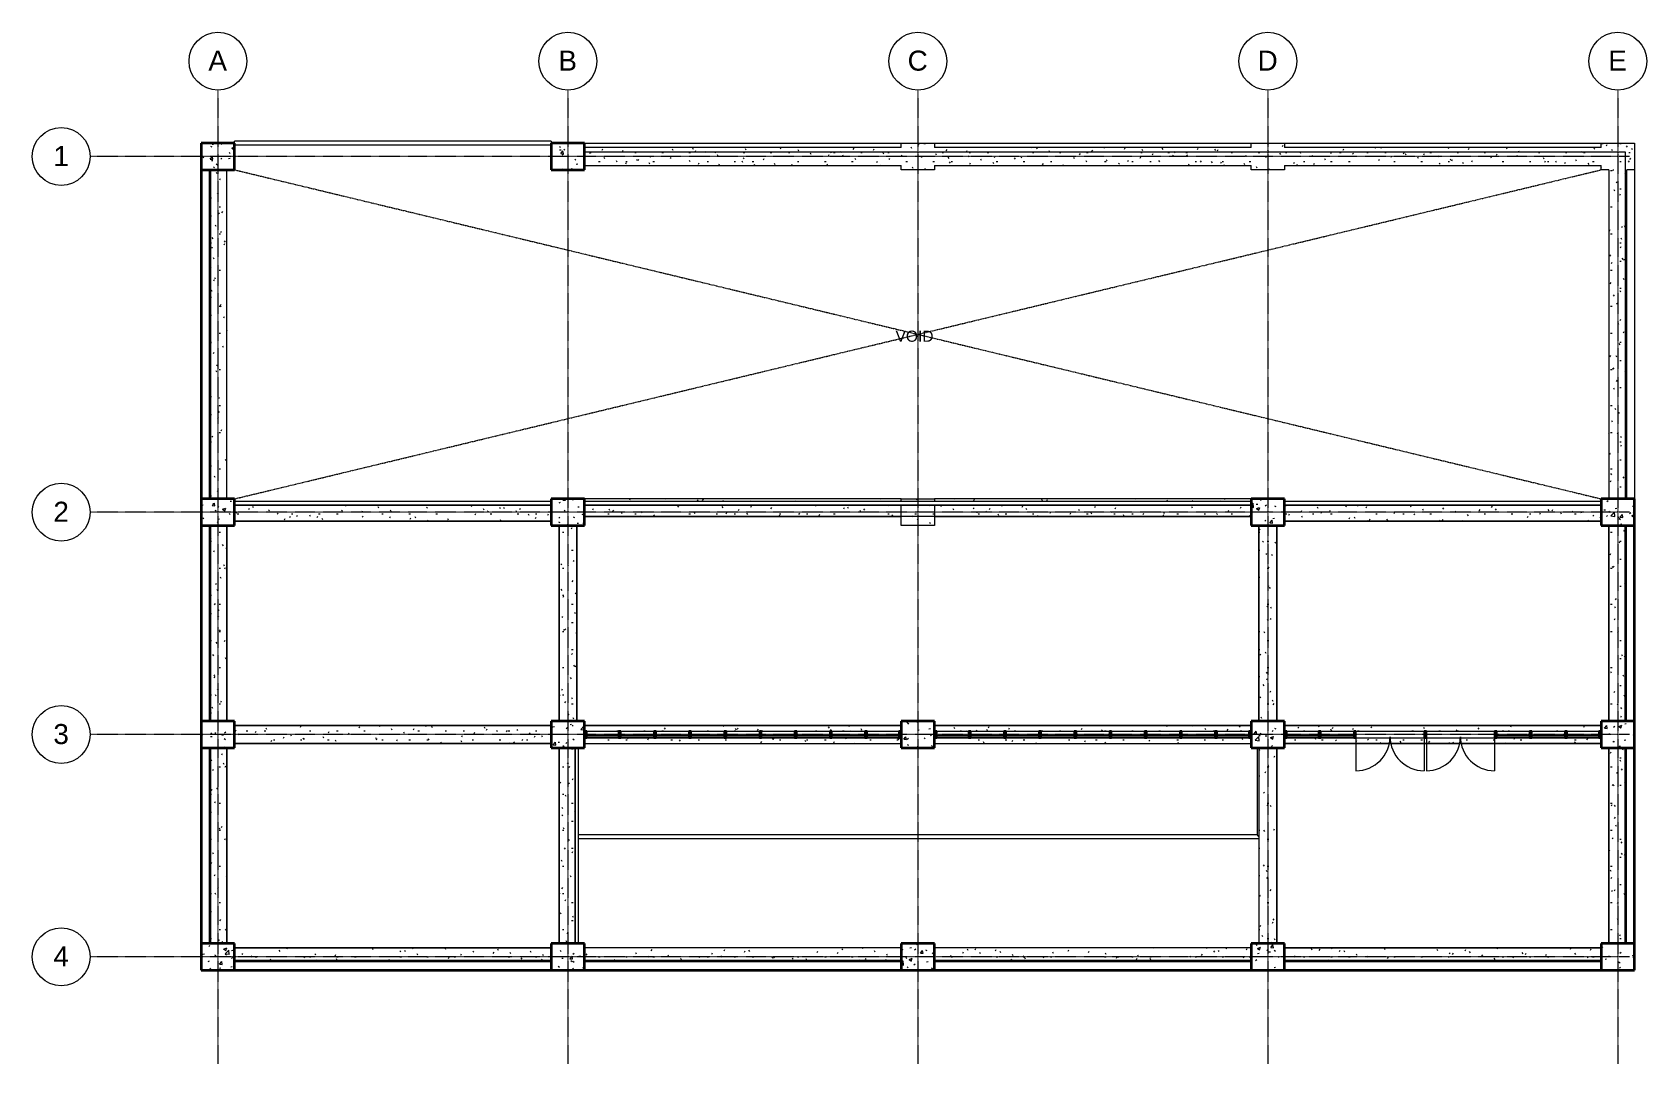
# Model space of a CAD drawing. Header units: millimetres. Extents: x -19238 to 17067, y -6268 to 16930.
import ezdxf

# ---------------------------------------------------------------- set-up
doc = ezdxf.new("R2010")
doc.units = ezdxf.units.MM
doc.linetypes.add('Dash', pattern=[6, 3, -3])
doc.linetypes.add('Grid Line', pattern=[22.225, 12.7, -3.175, 3.175, -3.175])
for name, color, linetype, lineweight in [('A-DETL-HDLN', 90, 'Dash', 9), ('A-DETL-MBND', 5, 'Continuous', 9), ('A-DOOR', 31, 'Continuous', 9), ('A-FLOR', 192, 'Continuous', 9), ('A-FLOR-HRAL', 11, 'Continuous', 9), ('A-GLAZ-CURT', 52, 'Continuous', 9), ('A-GLAZ-CWMG', 51, 'Continuous', 9), ('A-WALL', 113, 'Continuous', 9), ('G-ANNO-TEXT', 231, 'Continuous', 9), ('S-COLS', 52, 'Continuous', 9), ('S-GRID', 1, 'Continuous', 9), ('S-GRID-IDEN', 1, 'Continuous', 9)]:
    doc.layers.add(name, color=color, linetype=linetype, lineweight=lineweight)
doc.styles.add('Arial', font='arial.ttf', dxfattribs={"height": 450})
doc.styles.add('Arial_1', font='arial.ttf', dxfattribs={"height": 250})
pattern_1 = [(0, (0, 0), (812.8, 203.2), [33.528, -576.072, 33.528, -576.072, -3251.2]), (0, (0, 0), (812.8, 203.2), [-1219.2, 33.528, -1185.672, 33.528, -576.072, -1422.4]), (0, (0, 0), (812.8, 203.2), [-3048, 33.528, -372.872, 33.528, -982.472]), (120, (304.8, 101.6), (-582.3764, 602.3054), [33.528, -576.072, 33.528, -576.072, -3251.2]), (120, (304.8, 101.6), (-582.3764, 602.3054), [-1219.2, 33.528, -1185.672, 33.528, -576.072, -1422.4]), (120, (304.8, 101.6), (-582.3764, 602.3054), [-3048, 33.528, -372.872, 33.528, -982.472]), (240, (406.4, 508), (-230.4236, -805.5054), [33.528, -576.072, 33.528, -576.072, -3251.2]), (240, (406.4, 508), (-230.4236, -805.5054), [-1219.2, 33.528, -1185.672, 33.528, -576.072, -1422.4]), (240, (406.4, 508), (-230.4236, -805.5054), [-3048, 33.528, -372.872, 33.528, -982.472])]

msp = doc.modelspace()

# ---------------------------------------------------------------- texts
at = {"layer": 'G-ANNO-TEXT', "color": 7, "insert": (175, 10220), "char_height": 250, "width": 1034.18, "attachment_point": 1, "style": 'Arial_1'}
msp.add_mtext('VOID', dxfattribs=at)
at = {"layer": 'S-GRID-IDEN', "char_height": 450, "attachment_point": 1, "style": 'Arial'}
for s, insert, width in [('\\fArial|b0|i0|c136|p34|;A', (-15278, 16518), 513.08), ('\\fArial|b0|i0|c136|p34|;B', (-7408, 16518), 513.08), ('\\fArial|b0|i0|c136|p34|;C', (446, 16518), 553.16), ('\\fArial|b0|i0|c136|p34|;D', (8316, 16518), 553.16), ('\\fArial|b0|i0|c136|p34|;E', (16202, 16518), 513.08), ('\\fArial|b0|i0|c136|p34|;1', (-18764, 14372), 424.89), ('\\fArial|b0|i0|c136|p34|;2', (-18764, 6372), 424.89), ('\\fArial|b0|i0|c136|p34|;3', (-18764, 1372), 424.89), ('\\fArial|b0|i0|c136|p34|;4', (-18764, -3628), 424.89)]:
    msp.add_mtext(s, dxfattribs=dict(at, insert=insert, width=width))

# ---------------------------------------------------------------- blocks, each defined once
blk = doc.blocks.new('Top Rail Type - Top Rail_Internal_-369021-Level 4')
at = {"layer": 'A-DETL-MBND'}
for p, q in [((8308, 837), (8308, -1123)), ((8308, -1123), (-6952, -1123)), ((-6952, -1203), (8347, -1203))]:
    blk.add_line(p, q, dxfattribs=at)
blk.add_open_spline([(8308, -1123), (8308, -1123), (8308, -1124), (8311, -1126), (8314, -1130), (8318, -1133), (8321, -1136), (8324, -1140), (8328, -1143), (8331, -1147), (8335, -1151), (8339, -1155), (8343, -1159), (8346, -1161), (8347, -1163)], degree=3, knots=[-1, -1, -1, -1, -0.9333333, -0.8666667, -0.8, -0.7666667, -0.7333333, -0.7, -0.6666667, -0.6333333, -0.6, -0.5666667, -0.5333333, -0.504857, -0.504857, -0.504857, -0.504857], dxfattribs=at)
blk = doc.blocks.new('M_Concrete-Rectangular-Column - 600 x 750mm-370197-Level 4')
at = {"layer": 'S-COLS'}
h = blk.add_hatch(dxfattribs=at)
h.set_pattern_fill('FP_3', color=256, style=0, pattern_type=2)
h.set_pattern_definition([(320, (3862.6, 16417.1), (-63.756, -728.737), [76.2, -838.2]), (265, (3862.6, 16417.1), (764.228, 140.97), [60.96, -670.56]), (10.451, (3857.3, 16356.4), (700.467, -587.77), [64.76, -712.36]), (316.184, (4065.8, 16417.1), (-168.17, -1084.316), [114.3, -1257.3]), (6.636, (4051.8, 16326.8), (989.71, -949.61), [97.14, -1068.54]), (261.184, (4065.8, 16417.1), (989.7, -949.62), [91.44, -1005.84]), (291, (4015, 16315.5), (-409.06, -606.458), [76.2, -838.2]), (236, (4015, 16315.5), (736.753, -247.208), [60.96, -670.56]), (341.451, (3980.94, 16265), (327.685, -853.668), [64.76, -712.36]), (307.5, (3862.63, 16417.13), (338.22, -12.3547), [33.528, -628.904, 33.528, -647.192, -673.1]), (307.5, (3862.63, 16417.13), (338.22, -12.3547), [-1343.152, 33.528, -639.572]), (277.5, (3862.63, 16417.13), (400.722, -267.279), [33.528, -354.584, 33.528, -613.664, -256.54]), (277.5, (3862.63, 16417.13), (400.722, -267.279), [-1035.304, 33.528, -223.012]), (237.5, (3862.63, 16643.7), (-22.9153, -542.3633), [33.528, -220.472, 33.528, -1810.512]), (237.5, (3862.63, 16643.7), (-22.9153, -542.3633), [-287.528, -758.952, 33.528, -1018.032]), (227.5, (3862.63, 16745.3), (101.707, -592.517), [33.528, -296.672, 33.528, -492.76, -746.76]), (227.5, (3862.63, 16745.3), (101.707, -592.517), [-856.488, 33.528, -713.232])])
h.paths.add_polyline_path([(-300, -375), (300, -375), (300, 375), (-300, 375)], flags=0)
at = {"layer": 'S-COLS', "lineweight": 35}
for p, q in [((300, 375), (-300, 375)), ((-300, 375), (-300, -375)), ((300, -375), (300, 375)), ((-300, -375), (300, -375))]:
    blk.add_line(p, q, dxfattribs=at)
blk = doc.blocks.new('M_Concrete-Rectangular-Column - 600 x 750mm-V1-Level 4')
at = {"layer": 'S-COLS'}
h = blk.add_hatch(dxfattribs=at)
h.set_pattern_fill('FP_4', color=256, style=0, pattern_type=2)
h.set_pattern_definition([(320, (3862.6, 8547.1), (-63.756, -728.737), [76.2, -838.2]), (265, (3862.6, 8547.1), (764.23, 140.97), [60.96, -670.56]), (10.451, (3857.3, 8486.4), (700.467, -587.77), [64.76, -712.36]), (316.184, (4065.8, 8547.1), (-168.17, -1084.32), [114.3, -1257.3]), (6.636, (4051.8, 8456.8), (989.71, -949.61), [97.14, -1068.54]), (261.184, (4065.8, 8547.1), (989.7, -949.62), [91.44, -1005.84]), (291, (4015, 8445.5), (-409.06, -606.458), [76.2, -838.2]), (236, (4015, 8445.5), (736.753, -247.21), [60.96, -670.56]), (341.451, (3980.94, 8395), (327.685, -853.67), [64.76, -712.36]), (307.5, (3862.63, 8547.13), (338.22, -12.355), [33.528, -628.904, 33.528, -647.192, -673.1]), (307.5, (3862.63, 8547.13), (338.22, -12.355), [-1343.152, 33.528, -639.572]), (277.5, (3862.63, 8547.13), (400.722, -267.279), [33.528, -354.584, 33.528, -613.664, -256.54]), (277.5, (3862.63, 8547.13), (400.722, -267.279), [-1035.304, 33.528, -223.012]), (237.5, (3862.63, 8773.7), (-22.915, -542.363), [33.528, -220.472, 33.528, -1810.512]), (237.5, (3862.63, 8773.7), (-22.915, -542.363), [-287.528, -758.952, 33.528, -1018.032]), (227.5, (3862.63, 8875.3), (101.707, -592.517), [33.528, -296.672, 33.528, -492.76, -746.76]), (227.5, (3862.63, 8875.3), (101.707, -592.517), [-856.49, 33.53, -713.23])])
h.paths.add_polyline_path([(-300, 375), (-300, -375), (300, -375), (300, 375), (12, 375)], flags=0)
at = {"layer": 'S-COLS', "lineweight": 35}
for p, q in [((300, 375), (-300, 375)), ((-300, 375), (-300, -375)), ((300, -375), (300, 375)), ((-300, -375), (300, -375))]:
    blk.add_line(p, q, dxfattribs=at)
blk = doc.blocks.new('M_Concrete-Rectangular-Column - 600 x 750mm-V2-Level 4')
at = {"layer": 'S-COLS'}
h = blk.add_hatch(dxfattribs=at)
h.set_pattern_fill('FP_5', color=256, style=0, pattern_type=2)
h.set_pattern_definition([(320, (3862.6, 677.1), (-63.76, -728.74), [76.2, -838.2]), (265, (3862.6, 677.1), (764.23, 140.97), [60.96, -670.56]), (10.451, (3857.3, 616.4), (700.47, -587.77), [64.76, -712.36]), (316.184, (4065.8, 677.1), (-168.17, -1084.32), [114.3, -1257.3]), (6.636, (4051.8, 586.8), (989.7, -949.6), [97.14, -1068.54]), (261.184, (4065.8, 677.1), (989.7, -949.62), [91.44, -1005.84]), (291, (4015, 575.5), (-409.06, -606.46), [76.2, -838.2]), (236, (4015, 575.5), (736.75, -247.21), [60.96, -670.56]), (341.451, (3980.94, 525), (327.69, -853.67), [64.76, -712.36]), (307.5, (3862.63, 677.13), (338.22, -12.355), [33.528, -628.904, 33.528, -647.192, -673.1]), (307.5, (3862.63, 677.13), (338.22, -12.355), [-1343.15, 33.53, -639.57]), (277.5, (3862.63, 677.13), (400.722, -267.28), [33.528, -354.584, 33.528, -613.664, -256.54]), (277.5, (3862.63, 677.13), (400.722, -267.28), [-1035.304, 33.53, -223.01]), (237.5, (3862.63, 903.7), (-22.915, -542.363), [33.528, -220.472, 33.528, -758.952, -1051.56]), (237.5, (3862.63, 903.7), (-22.915, -542.363), [-1046.48, 33.53, -1018.03]), (227.5, (3862.63, 1005.3), (101.707, -592.517), [33.53, -296.67, 33.53, -492.76, -746.76]), (227.5, (3862.63, 1005.3), (101.707, -592.517), [-856.49, 33.53, -713.23])])
h.paths.add_polyline_path([(-300, 375), (-300, -375), (300, -375), (300, 375), (12, 375)], flags=0)
at = {"layer": 'S-COLS', "lineweight": 35}
for p, q in [((300, 375), (-300, 375)), ((-300, 375), (-300, -375)), ((300, -375), (300, 375)), ((-300, -375), (300, -375))]:
    blk.add_line(p, q, dxfattribs=at)
blk = doc.blocks.new('M_Concrete-Rectangular-Column - 600 x 750mm-V3-Level 4')
at = {"layer": 'S-COLS'}
h = blk.add_hatch(dxfattribs=at)
h.set_pattern_fill('FP_6', color=256, style=0, pattern_type=2)
h.set_pattern_definition([(320, (3862.6, -7192.9), (-63.756, -728.737), [76.2, -838.2]), (265, (3862.6, -7192.9), (764.23, 140.97), [60.96, -670.56]), (10.451, (3857.3, -7253.6), (700.467, -587.77), [64.76, -712.36]), (316.184, (4065.8, -7192.9), (-168.17, -1084.32), [114.3, -1257.3]), (6.636, (4051.8, -7283.2), (989.71, -949.61), [97.14, -1068.54]), (261.184, (4065.8, -7192.9), (989.7, -949.62), [91.44, -1005.84]), (291, (4015, -7294.5), (-409.06, -606.458), [76.2, -838.2]), (236, (4015, -7294.5), (736.75, -247.21), [60.96, -670.56]), (341.451, (3980.94, -7345), (327.685, -853.67), [64.76, -712.36]), (307.5, (3862.63, -7192.87), (338.22, -12.355), [33.528, -628.904, 33.528, -647.192, -673.1]), (307.5, (3862.63, -7192.87), (338.22, -12.355), [-1343.152, 33.528, -639.572]), (277.5, (3862.63, -7192.87), (400.722, -267.279), [33.528, -354.584, 33.528, -613.664, -256.54]), (277.5, (3862.63, -7192.87), (400.722, -267.279), [-1035.304, 33.528, -223.012]), (237.5, (3862.63, -6966.3), (-22.915, -542.363), [33.528, -220.472, 33.528, -1810.512]), (237.5, (3862.63, -6966.3), (-22.915, -542.363), [-287.528, -758.952, 33.528, -1018.032]), (227.5, (3862.63, -6864.7), (101.707, -592.517), [33.528, -296.672, 33.528, -492.76, -746.76]), (227.5, (3862.63, -6864.7), (101.707, -592.517), [-856.49, 33.53, -713.23])])
h.paths.add_polyline_path([(-300, 375), (-300, -375), (300, -375), (300, 375), (12, 375)], flags=0)
at = {"layer": 'S-COLS', "lineweight": 35}
for p, q in [((300, 375), (-300, 375)), ((-300, 375), (-300, -375)), ((300, -375), (300, 375)), ((-300, -375), (300, -375))]:
    blk.add_line(p, q, dxfattribs=at)
blk = doc.blocks.new('M_Concrete-Rectangular-Column - 600 x 750mm-V4-Level 4')
at = {"layer": 'S-COLS'}
h = blk.add_hatch(dxfattribs=at)
h.set_pattern_fill('FP_7', color=256, style=0, pattern_type=2)
h.set_pattern_definition([(320, (3862.6, -15062.9), (-63.756, -728.737), [76.2, -838.2]), (265, (3862.6, -15062.9), (764.228, 140.97), [60.96, -670.56]), (10.451, (3857.3, -15123.6), (700.467, -587.77), [64.76, -712.36]), (316.184, (4065.8, -15062.9), (-168.17, -1084.316), [114.3, -1257.3]), (6.636, (4051.8, -15153.2), (989.71, -949.61), [97.14, -1068.54]), (261.184, (4065.8, -15062.9), (989.7, -949.62), [91.44, -1005.84]), (291, (4015, -15164.5), (-409.06, -606.458), [76.2, -838.2]), (236, (4015, -15164.5), (736.753, -247.21), [60.96, -670.56]), (341.451, (3980.94, -15215), (327.685, -853.668), [64.76, -712.36]), (307.5, (3862.63, -15062.87), (338.22, -12.3547), [33.528, -628.904, 33.528, -647.192, -673.1]), (307.5, (3862.63, -15062.87), (338.22, -12.3547), [-1343.152, 33.528, -639.572]), (277.5, (3862.63, -15062.87), (400.722, -267.279), [33.528, -354.584, 33.528, -870.204]), (277.5, (3862.63, -15062.87), (400.722, -267.279), [-421.64, -613.664, 33.528, -223.012]), (237.5, (3862.63, -14836.3), (-22.9153, -542.3633), [33.528, -220.472, 33.528, -1810.512]), (237.5, (3862.63, -14836.3), (-22.9153, -542.3633), [-287.528, -758.952, 33.528, -1018.032]), (227.5, (3862.63, -14734.7), (101.707, -592.517), [33.528, -296.672, 33.528, -1239.52]), (227.5, (3862.63, -14734.7), (101.707, -592.517), [-363.728, -492.76, 33.528, -713.232])])
h.paths.add_polyline_path([(-300, -375), (300, -375), (300, 375), (-300, 375)], flags=0)
at = {"layer": 'S-COLS', "lineweight": 35}
for p, q in [((300, 375), (-300, 375)), ((-300, 375), (-300, -375)), ((300, -375), (300, 375)), ((-300, -375), (300, -375))]:
    blk.add_line(p, q, dxfattribs=at)
blk = doc.blocks.new('M_Concrete-Rectangular-Column - 600 x 750mm-V5-Level 4')
at = {"layer": 'S-COLS'}
h = blk.add_hatch(dxfattribs=at)
h.set_pattern_fill('FP_8', color=256, style=0, pattern_type=2)
h.set_pattern_definition([(320, (-1137.4, 16417.1), (-63.756, -728.737), [76.2, -838.2]), (265, (-1137.4, 16417.1), (764.228, 140.97), [60.96, -670.56]), (10.451, (-1142.7, 16356.4), (700.467, -587.77), [64.76, -712.36]), (316.184, (-934.2, 16417.1), (-168.17, -1084.316), [114.3, -1257.3]), (6.636, (-948.2, 16326.8), (989.71, -949.61), [97.14, -1068.54]), (261.184, (-934.2, 16417.1), (989.7, -949.62), [91.44, -1005.84]), (291, (-985, 16315.5), (-409.06, -606.458), [76.2, -838.2]), (236, (-985, 16315.5), (736.753, -247.21), [60.96, -670.56]), (341.451, (-1019.06, 16265), (327.685, -853.668), [64.76, -712.36]), (307.5, (-1137.37, 16417.13), (338.22, -12.3547), [33.528, -628.904, 33.528, -647.192, -673.1]), (307.5, (-1137.37, 16417.13), (338.22, -12.3547), [-1343.152, 33.528, -639.572]), (277.5, (-1137.37, 16417.13), (400.722, -267.279), [33.528, -354.584, 33.528, -870.204]), (277.5, (-1137.37, 16417.13), (400.722, -267.279), [-421.64, -613.664, 33.528, -223.012]), (237.5, (-1137.37, 16643.7), (-22.9153, -542.3633), [33.528, -220.472, 33.528, -1810.512]), (237.5, (-1137.37, 16643.7), (-22.9153, -542.3633), [-287.528, -758.952, 33.528, -1018.032]), (227.5, (-1137.37, 16745.3), (101.707, -592.517), [33.528, -296.672, 33.528, -1239.52]), (227.5, (-1137.37, 16745.3), (101.707, -592.517), [-363.728, -492.76, 33.528, -713.232])])
h.paths.add_polyline_path([(-300, -375), (300, -375), (300, 375), (-300, 375)], flags=0)
at = {"layer": 'S-COLS', "lineweight": 35}
for p, q in [((300, 375), (-300, 375)), ((-300, 375), (-300, -375)), ((300, -375), (300, 375)), ((-300, -375), (300, -375))]:
    blk.add_line(p, q, dxfattribs=at)
blk = doc.blocks.new('M_Concrete-Rectangular-Column - 600 x 750mm-V6-Level 4')
at = {"layer": 'S-COLS'}
h = blk.add_hatch(dxfattribs=at)
h.set_pattern_fill('FP_9', color=256, style=0, pattern_type=2)
h.set_pattern_definition([(320, (-1137.4, 8547.1), (-63.756, -728.737), [76.2, -838.2]), (265, (-1137.4, 8547.1), (764.23, 140.97), [60.96, -670.56]), (10.451, (-1142.7, 8486.4), (700.467, -587.77), [64.76, -712.36]), (316.184, (-934.2, 8547.1), (-168.17, -1084.32), [114.3, -1257.3]), (6.636, (-948.2, 8456.8), (989.71, -949.61), [97.14, -1068.54]), (261.184, (-934.2, 8547.1), (989.7, -949.62), [91.44, -1005.84]), (291, (-985, 8445.5), (-409.06, -606.458), [76.2, -838.2]), (236, (-985, 8445.5), (736.75, -247.21), [60.96, -670.56]), (341.451, (-1019.06, 8395), (327.685, -853.67), [64.76, -712.36]), (307.5, (-1137.37, 8547.13), (338.22, -12.355), [33.528, -628.904, 33.528, -647.192, -673.1]), (307.5, (-1137.37, 8547.13), (338.22, -12.355), [-1343.152, 33.528, -639.572]), (277.5, (-1137.37, 8547.13), (400.722, -267.279), [33.528, -354.584, 33.528, -613.664, -256.54]), (277.5, (-1137.37, 8547.13), (400.722, -267.279), [-1035.304, 33.528, -223.012]), (237.5, (-1137.37, 8773.7), (-22.915, -542.363), [33.528, -220.472, 33.528, -1810.512]), (237.5, (-1137.37, 8773.7), (-22.915, -542.363), [-287.528, -758.952, 33.528, -1018.032]), (227.5, (-1137.37, 8875.3), (101.707, -592.517), [33.528, -296.672, 33.528, -492.76, -746.76]), (227.5, (-1137.37, 8875.3), (101.707, -592.517), [-856.49, 33.53, -713.23])])
h.paths.add_polyline_path([(-300, 375), (-300, -375), (300, -375), (300, 375), (284, 375)], flags=0)
at = {"layer": 'S-COLS', "lineweight": 35}
for p, q in [((300, 375), (-300, 375)), ((-300, 375), (-300, -375)), ((300, -375), (300, 375)), ((-300, -375), (300, -375))]:
    blk.add_line(p, q, dxfattribs=at)
blk = doc.blocks.new('M_Concrete-Rectangular-Column - 600 x 750mm-V7-Level 4')
at = {"layer": 'S-COLS'}
h = blk.add_hatch(dxfattribs=at)
h.set_pattern_fill('FP_10', color=256, style=0, pattern_type=2)
h.set_pattern_definition([(320, (-1137.4, 677.1), (-63.76, -728.74), [76.2, -838.2]), (265, (-1137.4, 677.1), (764.23, 140.97), [60.96, -670.56]), (10.45, (-1142.7, 616.4), (700.47, -587.77), [64.76, -712.36]), (316.184, (-934.2, 677.1), (-168.17, -1084.3), [114.3, -1257.3]), (6.636, (-948.2, 586.8), (989.7, -949.6), [97.14, -1068.54]), (261.184, (-934.2, 677.1), (989.7, -949.6), [91.44, -1005.84]), (291, (-985, 575.5), (-409.06, -606.46), [76.2, -838.2]), (236, (-985, 575.5), (736.75, -247.2), [60.96, -670.56]), (341.45, (-1019.06, 525), (327.7, -853.67), [64.76, -712.36]), (307.5, (-1137.37, 677.13), (338.22, -12.355), [33.53, -628.904, 33.53, -647.19, -673.1]), (307.5, (-1137.37, 677.13), (338.22, -12.355), [-1343.15, 33.53, -639.57]), (277.5, (-1137.37, 677.13), (400.72, -267.28), [33.53, -354.584, 33.53, -613.664, -256.54]), (277.5, (-1137.37, 677.13), (400.72, -267.28), [-1035.3, 33.53, -223.01]), (237.5, (-1137.37, 903.7), (-22.915, -542.363), [33.53, -220.47, 33.53, -1810.51]), (237.5, (-1137.37, 903.7), (-22.915, -542.363), [-287.53, -758.95, 33.53, -1018.03]), (227.5, (-1137.37, 1005.3), (101.71, -592.52), [33.53, -296.67, 33.53, -492.76, -746.76]), (227.5, (-1137.37, 1005.3), (101.71, -592.52), [-856.49, 33.53, -713.23])])
h.paths.add_polyline_path([(-300, -375), (300, -375), (300, 375), (-300, 375)], flags=0)
at = {"layer": 'S-COLS', "lineweight": 35}
for p, q in [((300, 375), (-300, 375)), ((-300, 375), (-300, -375)), ((300, -375), (300, 375)), ((-300, -375), (300, -375))]:
    blk.add_line(p, q, dxfattribs=at)
blk = doc.blocks.new('M_Concrete-Rectangular-Column - 600 x 750mm-V8-Level 4')
at = {"layer": 'S-COLS'}
h = blk.add_hatch(dxfattribs=at)
h.set_pattern_fill('FP_11', color=256, style=0, pattern_type=2)
h.set_pattern_definition([(320, (-1137.4, -7192.9), (-63.756, -728.737), [76.2, -838.2]), (265, (-1137.4, -7192.9), (764.23, 140.97), [60.96, -670.56]), (10.451, (-1142.7, -7253.6), (700.467, -587.77), [64.76, -712.36]), (316.184, (-934.2, -7192.9), (-168.17, -1084.32), [114.3, -1257.3]), (6.636, (-948.2, -7283.2), (989.71, -949.61), [97.14, -1068.54]), (261.184, (-934.2, -7192.9), (989.7, -949.62), [91.44, -1005.84]), (291, (-985, -7294.5), (-409.06, -606.46), [76.2, -838.2]), (236, (-985, -7294.5), (736.75, -247.21), [60.96, -670.56]), (341.451, (-1019.06, -7345), (327.685, -853.67), [64.76, -712.36]), (307.5, (-1137.37, -7192.87), (338.22, -12.355), [33.528, -628.904, 33.528, -647.192, -673.1]), (307.5, (-1137.37, -7192.87), (338.22, -12.355), [-1343.152, 33.528, -639.572]), (277.5, (-1137.37, -7192.87), (400.722, -267.279), [33.528, -354.584, 33.528, -870.204]), (277.5, (-1137.37, -7192.87), (400.722, -267.279), [-421.64, -613.664, 33.528, -223.012]), (237.5, (-1137.37, -6966.3), (-22.915, -542.363), [33.528, -220.472, 33.528, -1810.512]), (237.5, (-1137.37, -6966.3), (-22.915, -542.363), [-287.528, -758.952, 33.528, -1018.032]), (227.5, (-1137.37, -6864.7), (101.707, -592.517), [33.53, -296.67, 33.53, -1239.52]), (227.5, (-1137.37, -6864.7), (101.707, -592.517), [-363.73, -492.76, 33.53, -713.23])])
h.paths.add_polyline_path([(-300, -356), (-300, -375), (300, -375), (300, 375), (-300, 375), (-300, -206)], flags=0)
at = {"layer": 'S-COLS', "lineweight": 35}
for p, q in [((300, 375), (-300, 375)), ((-300, 375), (-300, -375)), ((300, -375), (300, 375)), ((-300, -375), (300, -375))]:
    blk.add_line(p, q, dxfattribs=at)
blk = doc.blocks.new('M_Concrete-Rectangular-Column - 600 x 750mm-V9-Level 4')
at = {"layer": 'S-COLS'}
h = blk.add_hatch(dxfattribs=at)
h.set_pattern_fill('FP_12', color=256, style=0, pattern_type=2)
h.set_pattern_definition([(320, (-1137.4, -15062.9), (-63.756, -728.737), [76.2, -838.2]), (265, (-1137.4, -15062.9), (764.228, 140.97), [60.96, -670.56]), (10.451, (-1142.7, -15123.6), (700.467, -587.77), [64.76, -712.36]), (316.184, (-934.2, -15062.9), (-168.17, -1084.316), [114.3, -1257.3]), (6.636, (-948.2, -15153.2), (989.71, -949.61), [97.14, -1068.54]), (261.184, (-934.2, -15062.9), (989.7, -949.62), [91.44, -1005.84]), (291, (-985, -15164.5), (-409.06, -606.458), [76.2, -838.2]), (236, (-985, -15164.5), (736.753, -247.21), [60.96, -670.56]), (341.451, (-1019.06, -15215), (327.685, -853.668), [64.76, -712.36]), (307.5, (-1137.37, -15062.87), (338.22, -12.3547), [33.528, -628.904, 33.528, -1320.292]), (307.5, (-1137.37, -15062.87), (338.22, -12.3547), [-695.96, -647.192, 33.528, -639.572]), (277.5, (-1137.37, -15062.87), (400.722, -267.279), [33.528, -354.584, 33.528, -870.204]), (277.5, (-1137.37, -15062.87), (400.722, -267.279), [-421.64, -613.664, 33.528, -223.012]), (237.5, (-1137.37, -14836.3), (-22.9153, -542.3633), [33.528, -220.472, 33.528, -1810.512]), (237.5, (-1137.37, -14836.3), (-22.9153, -542.3633), [-287.528, -758.952, 33.528, -1018.032]), (227.5, (-1137.37, -14734.7), (101.707, -592.517), [33.528, -296.672, 33.528, -1239.52]), (227.5, (-1137.37, -14734.7), (101.707, -592.517), [-363.728, -492.76, 33.528, -713.232])])
h.paths.add_polyline_path([(-300, -375), (300, -375), (300, 375), (-300, 375)], flags=0)
at = {"layer": 'S-COLS', "lineweight": 35}
for p, q in [((300, 375), (-300, 375)), ((-300, 375), (-300, -375)), ((300, -375), (300, 375)), ((-300, -375), (300, -375))]:
    blk.add_line(p, q, dxfattribs=at)
blk = doc.blocks.new('M_Concrete-Rectangular-Column - 600 x 750mm-V10-Level 4')
at = {"layer": 'S-COLS'}
h = blk.add_hatch(dxfattribs=at)
h.set_pattern_fill('FP_13', color=256, style=0, pattern_type=2)
h.set_pattern_definition([(320, (-6137.4, 16417.1), (-63.756, -728.737), [76.2, -838.2]), (265, (-6137.4, 16417.1), (764.228, 140.972), [60.96, -670.56]), (10.451, (-6142.7, 16356.4), (700.467, -587.77), [64.76, -712.36]), (316.184, (-5934.2, 16417.1), (-168.17, -1084.316), [114.3, -1257.3]), (6.636, (-5948.2, 16326.8), (989.71, -949.61), [97.14, -1068.54]), (261.184, (-5934.2, 16417.1), (989.7, -949.62), [91.44, -1005.84]), (291, (-5985, 16315.5), (-409.06, -606.458), [76.2, -838.2]), (236, (-5985, 16315.5), (736.753, -247.208), [60.96, -670.56]), (341.451, (-6019.06, 16265), (327.685, -853.668), [64.76, -712.36]), (307.5, (-6137.37, 16417.13), (338.22, -12.3547), [33.528, -628.904, 33.528, -647.192, -673.1]), (307.5, (-6137.37, 16417.13), (338.22, -12.3547), [-1343.152, 33.528, -639.572]), (277.5, (-6137.37, 16417.13), (400.722, -267.279), [33.528, -354.584, 33.528, -870.204]), (277.5, (-6137.37, 16417.13), (400.722, -267.279), [-421.64, -613.664, 33.528, -223.012]), (237.5, (-6137.37, 16643.7), (-22.9153, -542.3633), [33.528, -220.472, 33.528, -1810.512]), (237.5, (-6137.37, 16643.7), (-22.9153, -542.3633), [-287.528, -758.952, 33.528, -1018.032]), (227.5, (-6137.37, 16745.3), (101.707, -592.517), [33.528, -296.672, 33.528, -1239.52]), (227.5, (-6137.37, 16745.3), (101.707, -592.517), [-363.728, -492.76, 33.528, -713.232])])
h.paths.add_polyline_path([(-300, 375), (-300, -375), (300, -375), (300, 375)], flags=0)
at = {"layer": 'S-COLS', "lineweight": 35}
for p, q in [((300, 375), (-300, 375)), ((-300, 375), (-300, -375)), ((300, -375), (300, 375)), ((-300, -375), (300, -375))]:
    blk.add_line(p, q, dxfattribs=at)
blk = doc.blocks.new('M_Concrete-Rectangular-Column - 600 x 750mm-V11-Level 4')
at = {"layer": 'S-COLS'}
h = blk.add_hatch(dxfattribs=at)
h.set_pattern_fill('FP_14', color=256, style=0, pattern_type=2)
h.set_pattern_definition([(320, (-6137.4, 8547.1), (-63.756, -728.737), [76.2, -838.2]), (265, (-6137.4, 8547.1), (764.23, 140.97), [60.96, -670.56]), (10.451, (-6142.7, 8486.4), (700.467, -587.77), [64.76, -712.36]), (316.184, (-5934.2, 8547.1), (-168.17, -1084.316), [114.3, -1257.3]), (6.636, (-5948.2, 8456.8), (989.71, -949.61), [97.14, -1068.54]), (261.184, (-5934.2, 8547.1), (989.7, -949.62), [91.44, -1005.84]), (291, (-5985, 8445.5), (-409.06, -606.458), [76.2, -838.2]), (236, (-5985, 8445.5), (736.753, -247.21), [60.96, -670.56]), (341.451, (-6019.06, 8395), (327.685, -853.67), [64.76, -712.36]), (307.5, (-6137.37, 8547.13), (338.22, -12.355), [33.528, -628.904, 33.528, -647.192, -673.1]), (307.5, (-6137.37, 8547.13), (338.22, -12.355), [-1343.152, 33.528, -639.572]), (277.5, (-6137.37, 8547.13), (400.722, -267.279), [33.528, -354.584, 33.528, -613.664, -256.54]), (277.5, (-6137.37, 8547.13), (400.722, -267.279), [-1035.304, 33.528, -223.012]), (237.5, (-6137.37, 8773.7), (-22.9153, -542.3633), [33.528, -220.472, 33.528, -1810.512]), (237.5, (-6137.37, 8773.7), (-22.9153, -542.3633), [-287.528, -758.952, 33.528, -1018.032]), (227.5, (-6137.37, 8875.3), (101.707, -592.517), [33.528, -296.672, 33.528, -492.76, -746.76]), (227.5, (-6137.37, 8875.3), (101.707, -592.517), [-856.488, 33.528, -713.232])])
h.paths.add_polyline_path([(-300, 375), (-300, -375), (300, -375), (300, 375), (-197, 375)], flags=0)
at = {"layer": 'S-COLS', "lineweight": 35}
for p, q in [((300, 375), (-300, 375)), ((-300, 375), (-300, -375)), ((300, -375), (300, 375)), ((-300, -375), (300, -375))]:
    blk.add_line(p, q, dxfattribs=at)
blk = doc.blocks.new('M_Concrete-Rectangular-Column - 600 x 750mm-V12-Level 4')
at = {"layer": 'S-COLS'}
h = blk.add_hatch(dxfattribs=at)
h.set_pattern_fill('FP_15', color=256, style=0, pattern_type=2)
h.set_pattern_definition([(320, (-6137.4, -7192.9), (-63.756, -728.737), [76.2, -838.2]), (265, (-6137.4, -7192.9), (764.23, 140.97), [60.96, -670.56]), (10.451, (-6142.7, -7253.6), (700.467, -587.77), [64.76, -712.36]), (316.184, (-5934.2, -7192.9), (-168.17, -1084.32), [114.3, -1257.3]), (6.636, (-5948.2, -7283.2), (989.71, -949.61), [97.14, -1068.54]), (261.184, (-5934.2, -7192.9), (989.7, -949.62), [91.44, -1005.84]), (291, (-5985, -7294.5), (-409.06, -606.458), [76.2, -838.2]), (236, (-5985, -7294.5), (736.753, -247.21), [60.96, -670.56]), (341.451, (-6019.06, -7345), (327.685, -853.67), [64.76, -712.36]), (307.5, (-6137.37, -7192.87), (338.22, -12.355), [33.528, -628.904, 33.528, -647.192, -673.1]), (307.5, (-6137.37, -7192.87), (338.22, -12.355), [-1343.152, 33.528, -639.572]), (277.5, (-6137.37, -7192.87), (400.722, -267.279), [33.528, -354.584, 33.528, -870.204]), (277.5, (-6137.37, -7192.87), (400.722, -267.279), [-421.64, -613.664, 33.528, -223.012]), (237.5, (-6137.37, -6966.3), (-22.915, -542.363), [33.528, -220.472, 33.528, -1810.512]), (237.5, (-6137.37, -6966.3), (-22.915, -542.363), [-287.528, -758.952, 33.528, -1018.032]), (227.5, (-6137.37, -6864.7), (101.707, -592.517), [33.528, -296.672, 33.528, -1239.52]), (227.5, (-6137.37, -6864.7), (101.707, -592.517), [-363.728, -492.76, 33.528, -713.232])])
h.paths.add_polyline_path([(-300, 375), (-300, -375), (300, -375), (300, 375), (-197, 375)], flags=0)
at = {"layer": 'S-COLS', "lineweight": 35}
for p, q in [((300, 375), (-300, 375)), ((-300, 375), (-300, -375)), ((300, -375), (300, 375)), ((-300, -375), (300, -375))]:
    blk.add_line(p, q, dxfattribs=at)
blk = doc.blocks.new('M_Concrete-Rectangular-Column - 600 x 750mm-V13-Level 4')
at = {"layer": 'S-COLS'}
h = blk.add_hatch(dxfattribs=at)
h.set_pattern_fill('FP_16', color=256, style=0, pattern_type=2)
h.set_pattern_definition([(320, (-6137.4, -15062.9), (-63.756, -728.737), [76.2, -838.2]), (265, (-6137.4, -15062.9), (764.228, 140.97), [60.96, -670.56]), (10.451, (-6142.7, -15123.6), (700.467, -587.77), [64.76, -712.36]), (316.184, (-5934.2, -15062.9), (-168.17, -1084.316), [114.3, -1257.3]), (6.636, (-5948.2, -15153.2), (989.71, -949.61), [97.14, -1068.54]), (261.184, (-5934.2, -15062.9), (989.7, -949.62), [91.44, -1005.84]), (291, (-5985, -15164.5), (-409.06, -606.458), [76.2, -838.2]), (236, (-5985, -15164.5), (736.753, -247.21), [60.96, -670.56]), (341.451, (-6019.06, -15215), (327.685, -853.668), [64.76, -712.36]), (307.5, (-6137.37, -15062.87), (338.22, -12.3547), [33.528, -628.904, 33.528, -1320.292]), (307.5, (-6137.37, -15062.87), (338.22, -12.3547), [-695.96, -647.192, 33.528, -639.572]), (277.5, (-6137.37, -15062.87), (400.722, -267.279), [33.528, -354.584, 33.528, -870.204]), (277.5, (-6137.37, -15062.87), (400.722, -267.279), [-421.64, -613.664, 33.528, -223.012]), (237.5, (-6137.37, -14836.3), (-22.9153, -542.3633), [33.528, -220.472, 33.528, -1810.512]), (237.5, (-6137.37, -14836.3), (-22.9153, -542.3633), [-287.528, -758.952, 33.528, -1018.032]), (227.5, (-6137.37, -14734.7), (101.707, -592.517), [33.528, -296.672, 33.528, -1239.52]), (227.5, (-6137.37, -14734.7), (101.707, -592.517), [-363.728, -492.76, 33.528, -713.232])])
h.paths.add_polyline_path([(-300, 191), (-300, -375), (300, -375), (300, 375), (-300, 375)], flags=0)
at = {"layer": 'S-COLS', "lineweight": 35}
for p, q in [((300, 375), (-300, 375)), ((-300, 375), (-300, -375)), ((300, -375), (300, 375)), ((-300, -375), (300, -375))]:
    blk.add_line(p, q, dxfattribs=at)
blk = doc.blocks.new('M_Concrete-Rectangular-Column - 600 x 750mm-V14-Level 4')
at = {"layer": 'S-COLS'}
h = blk.add_hatch(dxfattribs=at)
h.set_pattern_fill('FP_17', color=256, style=0, pattern_type=2)
h.set_pattern_definition([(320, (-14137.4, -7192.9), (-63.756, -728.737), [76.2, -838.2]), (265, (-14137.4, -7192.9), (764.228, 140.97), [60.96, -670.56]), (10.451, (-14142.7, -7253.6), (700.467, -587.77), [64.76, -712.36]), (316.184, (-13934.2, -7192.9), (-168.17, -1084.316), [114.3, -1257.3]), (6.636, (-13948.2, -7283.2), (989.71, -949.61), [97.14, -1068.54]), (261.184, (-13934.2, -7192.9), (989.7, -949.62), [91.44, -1005.84]), (291, (-13985, -7294.5), (-409.06, -606.458), [76.2, -838.2]), (236, (-13985, -7294.5), (736.753, -247.21), [60.96, -670.56]), (341.451, (-14019.06, -7345), (327.685, -853.668), [64.76, -712.36]), (307.5, (-14137.37, -7192.87), (338.22, -12.3547), [33.528, -628.904, 33.528, -1320.292]), (307.5, (-14137.37, -7192.87), (338.22, -12.3547), [-695.96, -647.192, 33.528, -639.572]), (277.5, (-14137.37, -7192.87), (400.722, -267.279), [33.528, -354.584, 33.528, -870.204]), (277.5, (-14137.37, -7192.87), (400.722, -267.279), [-421.64, -613.664, 33.528, -223.012]), (237.5, (-14137.37, -6966.3), (-22.9153, -542.3633), [33.528, -220.472, 33.528, -1810.512]), (237.5, (-14137.37, -6966.3), (-22.9153, -542.3633), [-287.528, -758.952, 33.528, -1018.032]), (227.5, (-14137.37, -6864.7), (101.707, -592.517), [33.528, -296.672, 33.528, -1239.52]), (227.5, (-14137.37, -6864.7), (101.707, -592.517), [-363.728, -492.76, 33.528, -713.232])])
h.paths.add_polyline_path([(-300, 375), (-300, -375), (300, -375), (300, 375), (88, 375)], flags=0)
at = {"layer": 'S-COLS', "lineweight": 35}
for p, q in [((300, 375), (-300, 375)), ((-300, 375), (-300, -375)), ((300, -375), (300, 375)), ((-300, -375), (300, -375))]:
    blk.add_line(p, q, dxfattribs=at)
blk = doc.blocks.new('M_Concrete-Rectangular-Column - 600 x 750mm-V15-Level 4')
at = {"layer": 'S-COLS'}
h = blk.add_hatch(dxfattribs=at)
h.set_pattern_fill('FP_18', color=256, style=0, pattern_type=2)
h.set_pattern_definition([(320, (-14137.4, -15062.9), (-63.756, -728.737), [76.2, -838.2]), (265, (-14137.4, -15062.9), (764.228, 140.972), [60.96, -670.56]), (10.451, (-14142.7, -15123.6), (700.467, -587.77), [64.76, -712.36]), (316.184, (-13934.2, -15062.9), (-168.17, -1084.316), [114.3, -1257.3]), (6.636, (-13948.2, -15153.2), (989.71, -949.61), [97.14, -1068.54]), (261.184, (-13934.2, -15062.9), (989.7, -949.62), [91.44, -1005.84]), (291, (-13985, -15164.5), (-409.06, -606.458), [76.2, -838.2]), (236, (-13985, -15164.5), (736.753, -247.208), [60.96, -670.56]), (341.451, (-14019.06, -15215), (327.685, -853.668), [64.76, -712.36]), (307.5, (-14137.37, -15062.87), (338.22, -12.3547), [33.528, -628.904, 33.528, -1320.292]), (307.5, (-14137.37, -15062.87), (338.22, -12.3547), [-695.96, -647.192, 33.528, -639.572]), (277.5, (-14137.37, -15062.87), (400.722, -267.279), [33.528, -354.584, 33.528, -870.204]), (277.5, (-14137.37, -15062.87), (400.722, -267.279), [-421.64, -613.664, 33.528, -223.012]), (237.5, (-14137.37, -14836.3), (-22.9153, -542.3633), [33.528, -220.472, 33.528, -1810.512]), (237.5, (-14137.37, -14836.3), (-22.9153, -542.3633), [-287.528, -758.952, 33.528, -1018.032]), (227.5, (-14137.37, -14734.7), (101.707, -592.517), [33.528, -296.672, 33.528, -1239.52]), (227.5, (-14137.37, -14734.7), (101.707, -592.517), [-363.728, -492.76, 33.528, -713.232])])
h.paths.add_polyline_path([(-300, 191), (-300, -375), (300, -375), (300, 375), (-300, 375)], flags=0)
at = {"layer": 'S-COLS', "lineweight": 35}
for p, q in [((300, 375), (-300, 375)), ((-300, 375), (-300, -375)), ((300, -375), (300, 375)), ((-300, -375), (300, -375))]:
    blk.add_line(p, q, dxfattribs=at)
blk = doc.blocks.new('Top Rail Type - Top Rail_Internal_-371186-Level 4')
at = {"layer": 'A-FLOR-HRAL'}
for p, q in [((-7032, 837), (-7032, -3563)), ((-6952, -3563), (-6952, 837))]:
    blk.add_line(p, q, dxfattribs=at)
blk = doc.blocks.new('Top Rail Type - Top Rail_Internal_-V16-Level 4')
at = {"layer": 'A-FLOR-HRAL'}
for p, q in [((-7033, -3563), (-7033, 837)), ((-6952, -3563), (-6952, 837))]:
    blk.add_line(p, q, dxfattribs=at)
blk = doc.blocks.new('System Panel - Glazed-373711-Level 4')
at = {"layer": 'A-GLAZ-CURT', "lineweight": 18}
for p, q in [((358, 50), (-358, 50)), ((-358, 50), (-358, 25)), ((-358, 25), (358, 25)), ((358, 25), (358, 50))]:
    blk.add_line(p, q, dxfattribs=at)
blk = doc.blocks.new('Rectangular Mullion - 50mm x 150mm-372709-Level 4')
at = {"layer": 'A-GLAZ-CWMG'}
for p, q in [((15276, 1212), (15992, 1212)), ((15276, 1062), (15992, 1062))]:
    blk.add_line(p, q, dxfattribs=at)
blk = doc.blocks.new('Rectangular Mullion - 50mm x 150mm-373712-Level 4')
at = {"layer": 'A-GLAZ-CWMG', "lineweight": 25}
for p, q in [((-50, 75), (0, 75)), ((-50, -75), (-50, 75)), ((0, -75), (-50, -75))]:
    blk.add_line(p, q, dxfattribs=at)
blk = doc.blocks.new('System Panel - Glazed-373714-Level 4')
at = {"layer": 'A-GLAZ-CURT', "lineweight": 18}
for p, q in [((371, 50), (-371, 50)), ((-371, 50), (-371, 25)), ((-371, 25), (371, 25)), ((371, 25), (371, 50))]:
    blk.add_line(p, q, dxfattribs=at)
blk = doc.blocks.new('M_Curtain Wall Dbl Glass - M_Curtain Wall Dbl Glass-375899-Level 4')
at = {"layer": 'A-DOOR', "lineweight": 18}
for p, q in [((-766, 50), (-766, 816)), ((766, 50), (766, 816))]:
    blk.add_line(p, q, dxfattribs=at)
at = {"layer": 'A-DOOR'}
for centre, start, end in [((-766, 50), 0, 90), ((766, 50), 90, 180)]:
    blk.add_arc(centre, 766, start, end, dxfattribs=at)
blk = doc.blocks.new('Rectangular Mullion - 50mm x 150mm-372710-Level 4')
at = {"layer": 'A-GLAZ-CWMG'}
for p, q in [((14485, 1212), (15226, 1212)), ((14485, 1062), (15226, 1062))]:
    blk.add_line(p, q, dxfattribs=at)
blk = doc.blocks.new('Rectangular Mullion - 50mm x 150mm-375813-Level 4')
at = {"layer": 'A-GLAZ-CWMG'}
for p, q in [((12878, 1212), (13644, 1212)), ((12878, 1062), (13644, 1062))]:
    blk.add_line(p, q, dxfattribs=at)
blk = doc.blocks.new('Rectangular Mullion - 50mm x 150mm-373718-Level 4')
at = {"layer": 'A-GLAZ-CWMG', "lineweight": 25}
for p, q in [((0, 75), (-50, 75)), ((-50, 75), (-50, -75)), ((-50, -75), (0, -75))]:
    blk.add_line(p, q, dxfattribs=at)
blk = doc.blocks.new('Rectangular Mullion - 50mm x 150mm-373709-Level 4')
at = {"layer": 'A-GLAZ-CWMG', "lineweight": 25}
for p, q in [((-25, 75), (25, 75)), ((-25, -75), (-25, 75)), ((25, 75), (25, -75)), ((25, -75), (-25, -75))]:
    blk.add_line(p, q, dxfattribs=at)
blk = doc.blocks.new('Rectangular Mullion - 50mm x 150mm-375814-Level 4')
at = {"layer": 'A-GLAZ-CWMG'}
for p, q in [((12112, 1212), (12878, 1212)), ((12112, 1062), (12878, 1062))]:
    blk.add_line(p, q, dxfattribs=at)
blk = doc.blocks.new('Top Rail Type - Top Rail_Internal_-374634-Level 4')
at = {"layer": 'A-FLOR-HRAL'}
for p, q in [((16042, 6378), (8922, 6378)), ((8922, 6298), (16042, 6298))]:
    blk.add_line(p, q, dxfattribs=at)
blk = doc.blocks.new('Top Rail Type - Top Rail_Internal_-V17-Level 4')
at = {"layer": 'A-FLOR-HRAL'}
for p, q in [((16042, 6379), (8922, 6379)), ((16042, 6297), (8922, 6297))]:
    blk.add_line(p, q, dxfattribs=at)
blk = doc.blocks.new('Top Rail Type - Top Rail_Internal_-374744-Level 4')
at = {"layer": 'A-FLOR-HRAL'}
for p, q in [((8172, 6378), (-6818, 6378)), ((-6818, 6298), (8172, 6298))]:
    blk.add_line(p, q, dxfattribs=at)
blk = doc.blocks.new('Top Rail Type - Top Rail_Internal_-V18-Level 4')
at = {"layer": 'A-FLOR-HRAL'}
for p, q in [((8172, 6379), (-6818, 6379)), ((8172, 6297), (-6818, 6297))]:
    blk.add_line(p, q, dxfattribs=at)
blk = doc.blocks.new('Top Rail Type - Top Rail_Internal_-374993-Level 4')
at = {"layer": 'A-FLOR-HRAL'}
for p, q in [((-7568, 6378), (-14688, 6378)), ((-14688, 6298), (-7568, 6298))]:
    blk.add_line(p, q, dxfattribs=at)
blk = doc.blocks.new('Top Rail Type - Top Rail_Internal_-V19-Level 4')
at = {"layer": 'A-FLOR-HRAL'}
for p, q in [((-7568, 6379), (-14688, 6379)), ((-7568, 6297), (-14688, 6297))]:
    blk.add_line(p, q, dxfattribs=at)
blk = doc.blocks.new('Top Rail Type - Top Rail_Internal_-390528-Level 4')
at = {"layer": 'A-DETL-MBND'}
for p, q in [((-7568, 14478), (-14688, 14478)), ((-14688, 14398), (-7568, 14398))]:
    blk.add_line(p, q, dxfattribs=at)
at = {"layer": 'A-DETL-MBND', "flags": 128}
for points in [[(-14688, 14437), (-14688, 14442), (-14688, 14450), (-14688, 14458), (-14688, 14465), (-14688, 14470), (-14688, 14475), (-14688, 14477), (-14688, 14478)], [(-7568, 14478), (-7568, 14477), (-7568, 14475), (-7568, 14470), (-7568, 14465), (-7568, 14458), (-7568, 14450), (-7568, 14442), (-7568, 14437)]]:
    blk.add_lwpolyline(points, dxfattribs=at)
blk = doc.blocks.new('Grid - M_Grid Head - Circle-45800-Level 4')
at = {"layer": 'S-GRID-IDEN'}
blk.add_circle((0, 0), 6.5, dxfattribs=at)

# ---------------------------------------------------------------- hatches: boundary and pattern name
at = {"layer": 'A-DETL-MBND'}
h = msp.add_hatch(dxfattribs=at)
h.set_pattern_fill('FP_2', color=256, style=0, pattern_type=2)
h.set_pattern_definition(pattern_1)
h.paths.add_polyline_path([(-5634, 13937), (302, 13937), (302, 14337), (-6818, 14337), (-6818, 13937)], flags=0)
h = msp.add_hatch(dxfattribs=at)
h.set_pattern_fill('FP_2', color=256, style=0, pattern_type=2)
h.set_pattern_definition(pattern_1)
h.paths.add_polyline_path([(302, 13837), (1052, 13837), (1052, 14437), (302, 14437), (302, 13937)], flags=0)
h = msp.add_hatch(dxfattribs=at)
h.set_pattern_fill('FP_2', color=256, style=0, pattern_type=2)
h.set_pattern_definition(pattern_1)
h.paths.add_polyline_path([(8172, 13937), (8172, 14337), (1052, 14337), (1052, 13937)], flags=0)
h = msp.add_hatch(dxfattribs=at)
h.set_pattern_fill('FP_2', color=256, style=0, pattern_type=2)
h.set_pattern_definition(pattern_1)
h.paths.add_polyline_path([(8172, 13837), (8922, 13837), (8922, 14437), (8172, 14437), (8172, 13937)], flags=0)
h = msp.add_hatch(dxfattribs=at)
h.set_pattern_fill('FP_2', color=256, style=0, pattern_type=2)
h.set_pattern_definition(pattern_1)
h.paths.add_polyline_path([(16042, 13937), (16042, 14337), (8922, 14337), (8922, 13937)], flags=0)
h = msp.add_hatch(dxfattribs=at)
h.set_pattern_fill('FP_2', color=256, style=0, pattern_type=2)
h.set_pattern_definition(pattern_1)
h.paths.add_polyline_path([(16042, 13837), (16792, 13837), (16792, 14437), (16042, 14437), (16042, 13937)], flags=0)
h = msp.add_hatch(dxfattribs=at)
h.set_pattern_fill('FP_1', color=256, style=0, pattern_type=2)
h.set_pattern_definition(pattern_1)
h.paths.add_polyline_path([(-15238, 6437), (-14863, 6437), (-14863, 13837), (-15238, 13837), (-15238, 6694)], flags=0)
h = msp.add_hatch(dxfattribs=at)
h.set_pattern_fill('FP_1', color=256, style=0, pattern_type=2)
h.set_pattern_definition(pattern_1)
h.paths.add_polyline_path([(16217, 6437), (16617, 6437), (16617, 13837), (16217, 13837), (16217, 8200)], flags=0)
h = msp.add_hatch(dxfattribs=at)
h.set_pattern_fill('FP_2', color=256, style=0, pattern_type=2)
h.set_pattern_definition(pattern_1)
h.paths.add_polyline_path([(-14688, 5937), (-7568, 5937), (-7568, 6297), (-14688, 6297), (-14688, 5940)], flags=0)
h = msp.add_hatch(dxfattribs=at)
h.set_pattern_fill('FP_2', color=256, style=0, pattern_type=2)
h.set_pattern_definition(pattern_1)
h.paths.add_polyline_path([(-3229, 6037), (302, 6037), (302, 6297), (-6818, 6297), (-6818, 6037), (-3529, 6037)], flags=0)
h.paths.add_polyline_path([(-1575, 6379), (302, 6379), (302, 6437), (-6818, 6437), (-6818, 6379), (-1726, 6379)], flags=0)
h = msp.add_hatch(dxfattribs=at)
h.set_pattern_fill('FP_1', color=256, style=0, pattern_type=2)
h.set_pattern_definition(pattern_1)
h.paths.add_polyline_path([(302, 5837), (1052, 5837), (1052, 6297), (302, 6297), (302, 5940)], flags=0)
h.paths.add_polyline_path([(379, 6379), (1052, 6379), (1052, 6437), (302, 6437), (302, 6379)], flags=0)
h = msp.add_hatch(dxfattribs=at)
h.set_pattern_fill('FP_2', color=256, style=0, pattern_type=2)
h.set_pattern_definition(pattern_1)
h.paths.add_polyline_path([(5790, 6037), (8172, 6037), (8172, 6297), (1052, 6297), (1052, 6037), (5189, 6037)], flags=0)
h.paths.add_polyline_path([(3235, 6379), (8172, 6379), (8172, 6437), (1052, 6437), (1052, 6379), (3085, 6379)], flags=0)
h = msp.add_hatch(dxfattribs=at)
h.set_pattern_fill('FP_2', color=256, style=0, pattern_type=2)
h.set_pattern_definition(pattern_1)
h.paths.add_polyline_path([(12404, 5937), (16042, 5937), (16042, 6297), (8922, 6297), (8922, 5937), (11202, 5937)], flags=0)
h = msp.add_hatch(dxfattribs=at)
h.set_pattern_fill('FP_2', color=256, style=0, pattern_type=2)
h.set_pattern_definition(pattern_1)
h.paths.add_polyline_path([(-14863, 1437), (-14863, 5837), (-15238, 5837), (-15238, 1437)], flags=0)
h = msp.add_hatch(dxfattribs=at)
h.set_pattern_fill('FP_2', color=256, style=0, pattern_type=2)
h.set_pattern_definition(pattern_1)
h.paths.add_polyline_path([(-7393, 1437), (-6993, 1437), (-6993, 5837), (-7393, 5837), (-7393, 2175)], flags=0)
h = msp.add_hatch(dxfattribs=at)
h.set_pattern_fill('FP_2', color=256, style=0, pattern_type=2)
h.set_pattern_definition(pattern_1)
h.paths.add_polyline_path([(8747, 1437), (8747, 5837), (8347, 5837), (8347, 1437)], flags=0)
h = msp.add_hatch(dxfattribs=at)
h.set_pattern_fill('FP_2', color=256, style=0, pattern_type=2)
h.set_pattern_definition(pattern_1)
h.paths.add_polyline_path([(16217, 1437), (16592, 1437), (16592, 5837), (16217, 5837), (16217, 5187)], flags=0)
h = msp.add_hatch(dxfattribs=at)
h.set_pattern_fill('FP_2', color=256, style=0, pattern_type=2)
h.set_pattern_definition(pattern_1)
h.paths.add_polyline_path([(-7568, 937), (-7568, 1337), (-14688, 1337), (-14688, 937), (-8039, 937)], flags=0)
h = msp.add_hatch(dxfattribs=at)
h.set_pattern_fill('FP_2', color=256, style=0, pattern_type=2)
h.set_pattern_definition(pattern_1)
h.paths.add_polyline_path([(-6818, 937), (302, 937), (302, 1062), (-6818, 1062)], flags=0)
h.paths.add_polyline_path([(-6818, 1212), (302, 1212), (302, 1337), (-6818, 1337)], flags=0)
h = msp.add_hatch(dxfattribs=at)
h.set_pattern_fill('FP_2', color=256, style=0, pattern_type=2)
h.set_pattern_definition(pattern_1)
h.paths.add_polyline_path([(1052, 937), (8172, 937), (8172, 1062), (1052, 1062)], flags=0)
h.paths.add_polyline_path([(4242, 1212), (8172, 1212), (8172, 1337), (1052, 1337), (1052, 1212), (4192, 1212)], flags=0)
h = msp.add_hatch(dxfattribs=at)
h.set_pattern_fill('FP_2', color=256, style=0, pattern_type=2)
h.set_pattern_definition(pattern_1)
h.paths.add_polyline_path([(8922, 937), (16042, 937), (16042, 1062), (8922, 1062)], flags=0)
h.paths.add_polyline_path([(12112, 1212), (16042, 1212), (16042, 1337), (8922, 1337), (8922, 1212), (12062, 1212)], flags=0)
h = msp.add_hatch(dxfattribs=at)
h.set_pattern_fill('FP_2', color=256, style=0, pattern_type=2)
h.set_pattern_definition(pattern_1)
h.paths.add_polyline_path([(-15238, -3563), (-14863, -3563), (-14863, 837), (-15238, 837)], flags=0)
h = msp.add_hatch(dxfattribs=at)
h.set_pattern_fill('FP_2', color=256, style=0, pattern_type=2)
h.set_pattern_definition(pattern_1)
h.paths.add_polyline_path([(-7033, -3563), (-7033, 837), (-7393, 837), (-7393, -3563)], flags=0)
h = msp.add_hatch(dxfattribs=at)
h.set_pattern_fill('FP_2', color=256, style=0, pattern_type=2)
h.set_pattern_definition(pattern_1)
h.paths.add_polyline_path([(8747, -3563), (8747, 837), (8347, 837), (8347, -3563)], flags=0)
h = msp.add_hatch(dxfattribs=at)
h.set_pattern_fill('FP_2', color=256, style=0, pattern_type=2)
h.set_pattern_definition(pattern_1)
h.paths.add_polyline_path([(16217, -3563), (16592, -3563), (16592, 837), (16217, 837)], flags=0)
h = msp.add_hatch(dxfattribs=at)
h.set_pattern_fill('FP_2', color=256, style=0, pattern_type=2)
h.set_pattern_definition(pattern_1)
h.paths.add_polyline_path([(-10444, -3963), (-7568, -3963), (-7568, -3663), (-14688, -3663), (-14688, -3963)], flags=0)
h = msp.add_hatch(dxfattribs=at)
h.set_pattern_fill('FP_2', color=256, style=0, pattern_type=2)
h.set_pattern_definition(pattern_1)
h.paths.add_polyline_path([(-6818, -3963), (302, -3963), (302, -3663), (-6818, -3663), (-6818, -3850)], flags=0)
h = msp.add_hatch(dxfattribs=at)
h.set_pattern_fill('FP_2', color=256, style=0, pattern_type=2)
h.set_pattern_definition(pattern_1)
h.paths.add_polyline_path([(8172, -3963), (8172, -3663), (1052, -3663), (1052, -3963), (3987, -3963)], flags=0)
h = msp.add_hatch(dxfattribs=at)
h.set_pattern_fill('FP_2', color=256, style=0, pattern_type=2)
h.set_pattern_definition(pattern_1)
h.paths.add_polyline_path([(8922, -3963), (16042, -3963), (16042, -3663), (8922, -3663)], flags=0)

# ---------------------------------------------------------------- linework, layer by layer
at = {"layer": 'A-DETL-HDLN'}
for p, q in [((-14688, 13837), (16042, 6437)), ((-14688, 6437), (16042, 13837))]:
    msp.add_line(p, q, dxfattribs=at)
at = {"layer": 'A-DETL-MBND'}
for p, q in [((-6818, 14437), (16792, 14437)), ((302, 14337), (-6818, 14337)), ((16592, 14237), (-6818, 14237)), ((302, 14337), (302, 14437)), ((302, 14437), (1052, 14437)), ((1052, 14437), (1052, 14337)), ((8172, 14337), (1052, 14337)), ((8172, 14337), (8172, 14437)), ((8172, 14437), (8922, 14437)), ((8922, 14437), (8922, 14337)), ((16042, 14337), (8922, 14337)), ((16042, 14337), (16042, 14437)), ((16042, 14437), (16792, 14437)), ((16592, 6437), (16592, 14237)), ((16792, 14437), (16792, 6437)), ((16792, 14437), (16792, 13837)), ((-14863, 6437), (-14863, 13837)), ((-6818, 13937), (302, 13937)), ((302, 13837), (302, 13937)), ((1052, 13837), (302, 13837)), ((1052, 13937), (8172, 13937)), ((1052, 13937), (1052, 13837)), ((8172, 13837), (8172, 13937)), ((8922, 13837), (8172, 13837)), ((8922, 13937), (16042, 13937)), ((8922, 13937), (8922, 13837)), ((16042, 13837), (16042, 13937)), ((16217, 13837), (16042, 13837)), ((16217, 13837), (16217, 6437)), ((16617, 6437), (16617, 13837)), ((16792, 13837), (16617, 13837)), ((302, 6437), (-6818, 6437)), ((302, 6379), (302, 6437)), ((302, 6437), (1052, 6437)), ((302, 6379), (302, 6437)), ((302, 5837), (302, 6297)), ((302, 6037), (302, 6297)), ((1052, 6437), (1052, 6379)), ((1052, 6437), (1052, 6379)), ((8172, 6437), (1052, 6437)), ((1052, 6297), (1052, 5837)), ((1052, 6297), (1052, 6037)), ((-14863, 1437), (-14863, 5837)), ((-14688, 5937), (-7568, 5937)), ((-7393, 5837), (-7393, 1437)), ((-6993, 1437), (-6993, 5837)), ((-6818, 6037), (302, 6037)), ((1052, 5837), (302, 5837)), ((1052, 6037), (8172, 6037)), ((8347, 5837), (8347, 1437)), ((8747, 1437), (8747, 5837)), ((8922, 5937), (16042, 5937)), ((16217, 5837), (16217, 1437)), ((-7568, 1337), (-14688, 1337)), ((302, 1337), (-6818, 1337)), ((8172, 1337), (1052, 1337)), ((16042, 1337), (8922, 1337)), ((-14863, -3563), (-14863, 837)), ((-14688, 937), (-7568, 937)), ((-7393, 837), (-7393, -3563)), ((-6818, 937), (302, 937)), ((1052, 937), (8172, 937)), ((8347, 837), (8347, -3563)), ((8747, -3563), (8747, 837)), ((8922, 937), (16042, 937)), ((16217, 837), (16217, -3563)), ((-7568, -3663), (-14688, -3663)), ((302, -3663), (-6818, -3663)), ((8172, -3663), (1052, -3663)), ((16042, -3663), (8922, -3663))]:
    msp.add_line(p, q, dxfattribs=at)
at = {"layer": 'A-FLOR'}
for p, q in [((-14863, 5837), (-14863, 1437)), ((-7568, 5937), (-14688, 5937)), ((-7393, 1437), (-7393, 5837)), ((-6993, 5837), (-6993, 1437)), ((8172, 6037), (-6818, 6037)), ((8347, 1437), (8347, 5837)), ((8747, 5837), (8747, 1437)), ((16042, 5937), (8922, 5937)), ((16217, 1437), (16217, 5837)), ((-14688, 1337), (-7568, 1337)), ((-6818, 1337), (302, 1337)), ((1052, 1337), (8172, 1337)), ((8922, 1337), (16042, 1337)), ((-14863, 837), (-14863, -3563)), ((-7568, 937), (-14688, 937)), ((-7393, -3563), (-7393, 837)), ((8747, 837), (8747, -3563)), ((16042, 937), (8922, 937)), ((16217, -3563), (16217, 837)), ((-14688, -3663), (-7568, -3663)), ((8922, -3663), (16042, -3663))]:
    msp.add_line(p, q, dxfattribs=at)
at = {"layer": 'A-WALL', "lineweight": 35}
for p, q in [((-15438, 13837), (-15438, 6437)), ((-15238, 6437), (-15238, 13837)), ((-15438, 5837), (-15438, 1437)), ((-15238, 1437), (-15238, 5837)), ((16592, 5837), (16592, 1437)), ((16792, 1437), (16792, 5837)), ((-15438, 837), (-15438, -3563)), ((-15238, -3563), (-15238, 837)), ((16592, 837), (16592, -3563)), ((16792, -3563), (16792, 837)), ((-7568, -3963), (-14688, -3963)), ((302, -3963), (-6818, -3963)), ((8172, -3963), (1052, -3963)), ((16042, -3963), (8922, -3963)), ((-14688, -4163), (-7568, -4163)), ((-6818, -4163), (302, -4163)), ((1052, -4163), (8172, -4163)), ((8922, -4163), (16042, -4163))]:
    msp.add_line(p, q, dxfattribs=at)
at = {"layer": 'S-GRID', "linetype": 'Grid Line'}
for p, q in [((-15063, 15630), (-15063, -6268)), ((-7193, 15630), (-7193, -6268)), ((677, 15630), (677, -6268)), ((8547, 15630), (8547, -6268)), ((16417, 15630), (16417, -6268)), ((16679, 14137), (-17938, 14137)), ((16679, 6137), (-17938, 6137)), ((16679, 1137), (-17938, 1137)), ((16679, -3863), (-17938, -3863))]:
    msp.add_line(p, q, dxfattribs=at)

# ---------------------------------------------------------------- block references
at = {"layer": 'A-DOOR', "rotation": 180}
for p in [(11295, 1137), (12878, 1137)]:
    msp.add_blockref('M_Curtain Wall Dbl Glass - M_Curtain Wall Dbl Glass-375899-Level 4', p, dxfattribs=at)
at = {"layer": 'A-FLOR-HRAL'}
for name in ['Top Rail Type - Top Rail_Internal_-390528-Level 4', 'Top Rail Type - Top Rail_Internal_-V19-Level 4', 'Top Rail Type - Top Rail_Internal_-374993-Level 4', 'Top Rail Type - Top Rail_Internal_-V18-Level 4', 'Top Rail Type - Top Rail_Internal_-374744-Level 4', 'Top Rail Type - Top Rail_Internal_-V17-Level 4', 'Top Rail Type - Top Rail_Internal_-374634-Level 4', 'Top Rail Type - Top Rail_Internal_-V16-Level 4', 'Top Rail Type - Top Rail_Internal_-371186-Level 4', 'Top Rail Type - Top Rail_Internal_-369021-Level 4']:
    msp.add_blockref(name, (0, 0), dxfattribs=at)
at = {"layer": 'A-GLAZ-CURT', "rotation": 180}
for name, p in [('System Panel - Glazed-373711-Level 4', (-6410, 1137)), ('System Panel - Glazed-373714-Level 4', (-5631, 1137)), ('System Panel - Glazed-373714-Level 4', (-4840, 1137)), ('System Panel - Glazed-373714-Level 4', (-4049, 1137)), ('System Panel - Glazed-373714-Level 4', (-3258, 1137)), ('System Panel - Glazed-373714-Level 4', (-2467, 1137)), ('System Panel - Glazed-373714-Level 4', (-1676, 1137)), ('System Panel - Glazed-373714-Level 4', (-885, 1137)), ('System Panel - Glazed-373711-Level 4', (-106, 1137)), ('System Panel - Glazed-373711-Level 4', (1460, 1137)), ('System Panel - Glazed-373714-Level 4', (2239, 1137)), ('System Panel - Glazed-373714-Level 4', (3030, 1137)), ('System Panel - Glazed-373714-Level 4', (3821, 1137)), ('System Panel - Glazed-373714-Level 4', (4612, 1137)), ('System Panel - Glazed-373714-Level 4', (5403, 1137)), ('System Panel - Glazed-373714-Level 4', (6194, 1137)), ('System Panel - Glazed-373714-Level 4', (6985, 1137)), ('System Panel - Glazed-373711-Level 4', (7764, 1137)), ('System Panel - Glazed-373711-Level 4', (9330, 1137)), ('System Panel - Glazed-373714-Level 4', (10109, 1137)), ('System Panel - Glazed-373714-Level 4', (14064, 1137)), ('System Panel - Glazed-373714-Level 4', (14855, 1137)), ('System Panel - Glazed-373711-Level 4', (15634, 1137))]:
    msp.add_blockref(name, p, dxfattribs=at)
at = {"layer": 'A-GLAZ-CWMG', "extrusion": (0, 0, -1)}
for name, p in [('Rectangular Mullion - 50mm x 150mm-373712-Level 4', (6818, 1137)), ('Rectangular Mullion - 50mm x 150mm-373709-Level 4', (6027, 1137)), ('Rectangular Mullion - 50mm x 150mm-373709-Level 4', (5236, 1137)), ('Rectangular Mullion - 50mm x 150mm-373709-Level 4', (4445, 1137)), ('Rectangular Mullion - 50mm x 150mm-373709-Level 4', (3653, 1137)), ('Rectangular Mullion - 50mm x 150mm-373709-Level 4', (2862, 1137)), ('Rectangular Mullion - 50mm x 150mm-373709-Level 4', (2071, 1137)), ('Rectangular Mullion - 50mm x 150mm-373709-Level 4', (1280, 1137)), ('Rectangular Mullion - 50mm x 150mm-373709-Level 4', (489, 1137)), ('Rectangular Mullion - 50mm x 150mm-373712-Level 4', (-1052, 1137)), ('Rectangular Mullion - 50mm x 150mm-373709-Level 4', (-1843, 1137)), ('Rectangular Mullion - 50mm x 150mm-373709-Level 4', (-2634, 1137)), ('Rectangular Mullion - 50mm x 150mm-373709-Level 4', (-3425, 1137)), ('Rectangular Mullion - 50mm x 150mm-373709-Level 4', (-4217, 1137)), ('Rectangular Mullion - 50mm x 150mm-373709-Level 4', (-5008, 1137)), ('Rectangular Mullion - 50mm x 150mm-373709-Level 4', (-5799, 1137)), ('Rectangular Mullion - 50mm x 150mm-373709-Level 4', (-6590, 1137)), ('Rectangular Mullion - 50mm x 150mm-373709-Level 4', (-7381, 1137)), ('Rectangular Mullion - 50mm x 150mm-373712-Level 4', (-8922, 1137)), ('Rectangular Mullion - 50mm x 150mm-373709-Level 4', (-9713, 1137)), ('Rectangular Mullion - 50mm x 150mm-373709-Level 4', (-10504, 1137)), ('Rectangular Mullion - 50mm x 150mm-373709-Level 4', (-12087, 1137)), ('Rectangular Mullion - 50mm x 150mm-373709-Level 4', (-13669, 1137)), ('Rectangular Mullion - 50mm x 150mm-373709-Level 4', (-14460, 1137)), ('Rectangular Mullion - 50mm x 150mm-373709-Level 4', (-15251, 1137))]:
    msp.add_blockref(name, p, dxfattribs=at)
at = {"layer": 'A-GLAZ-CWMG'}
for name, p in [('Rectangular Mullion - 50mm x 150mm-372709-Level 4', (-22044, 0)), ('Rectangular Mullion - 50mm x 150mm-372710-Level 4', (-20487, 0)), ('Rectangular Mullion - 50mm x 150mm-372710-Level 4', (-19696, 0)), ('Rectangular Mullion - 50mm x 150mm-372710-Level 4', (-18904, 0)), ('Rectangular Mullion - 50mm x 150mm-372710-Level 4', (-18113, 0)), ('Rectangular Mullion - 50mm x 150mm-372710-Level 4', (-17322, 0)), ('Rectangular Mullion - 50mm x 150mm-372710-Level 4', (-16531, 0)), ('Rectangular Mullion - 50mm x 150mm-372710-Level 4', (-15740, 0)), ('Rectangular Mullion - 50mm x 150mm-372709-Level 4', (-15740, 0)), ('Rectangular Mullion - 50mm x 150mm-373718-Level 4', (302, 1137)), ('Rectangular Mullion - 50mm x 150mm-372709-Level 4', (-14174, 0)), ('Rectangular Mullion - 50mm x 150mm-372710-Level 4', (-12617, 0)), ('Rectangular Mullion - 50mm x 150mm-372710-Level 4', (-11826, 0)), ('Rectangular Mullion - 50mm x 150mm-372710-Level 4', (-11034, 0)), ('Rectangular Mullion - 50mm x 150mm-372710-Level 4', (-10243, 0)), ('Rectangular Mullion - 50mm x 150mm-372710-Level 4', (-9452, 0)), ('Rectangular Mullion - 50mm x 150mm-372710-Level 4', (-8661, 0)), ('Rectangular Mullion - 50mm x 150mm-372710-Level 4', (-7870, 0)), ('Rectangular Mullion - 50mm x 150mm-372709-Level 4', (-7870, 0)), ('Rectangular Mullion - 50mm x 150mm-373718-Level 4', (8172, 1137)), ('Rectangular Mullion - 50mm x 150mm-372709-Level 4', (-6304, 0)), ('Rectangular Mullion - 50mm x 150mm-372710-Level 4', (-4747, 0)), ('Rectangular Mullion - 50mm x 150mm-375814-Level 4', (-1582, 0)), ('Rectangular Mullion - 50mm x 150mm-375813-Level 4', (-1582, 0)), ('Rectangular Mullion - 50mm x 150mm-375814-Level 4', (0, 0)), ('Rectangular Mullion - 50mm x 150mm-375813-Level 4', (0, 0)), ('Rectangular Mullion - 50mm x 150mm-372710-Level 4', (-791, 0)), ('Rectangular Mullion - 50mm x 150mm-372710-Level 4', (0, 0)), ('Rectangular Mullion - 50mm x 150mm-372709-Level 4', (0, 0)), ('Rectangular Mullion - 50mm x 150mm-373718-Level 4', (16042, 1137))]:
    msp.add_blockref(name, p, dxfattribs=at)
at = {"layer": 'S-COLS', "rotation": 90.0000000000001}
for name, p in [('M_Concrete-Rectangular-Column - 600 x 750mm-V15-Level 4', (-15063, 14137)), ('M_Concrete-Rectangular-Column - 600 x 750mm-V14-Level 4', (-7193, 14137)), ('M_Concrete-Rectangular-Column - 600 x 750mm-V13-Level 4', (-15063, 6137)), ('M_Concrete-Rectangular-Column - 600 x 750mm-V12-Level 4', (-7193, 6137)), ('M_Concrete-Rectangular-Column - 600 x 750mm-V11-Level 4', (8547, 6137)), ('M_Concrete-Rectangular-Column - 600 x 750mm-V10-Level 4', (16417, 6137)), ('M_Concrete-Rectangular-Column - 600 x 750mm-V9-Level 4', (-15063, 1137)), ('M_Concrete-Rectangular-Column - 600 x 750mm-V8-Level 4', (-7193, 1137)), ('M_Concrete-Rectangular-Column - 600 x 750mm-V7-Level 4', (677, 1137)), ('M_Concrete-Rectangular-Column - 600 x 750mm-V6-Level 4', (8547, 1137)), ('M_Concrete-Rectangular-Column - 600 x 750mm-V5-Level 4', (16417, 1137)), ('M_Concrete-Rectangular-Column - 600 x 750mm-V4-Level 4', (-15063, -3863)), ('M_Concrete-Rectangular-Column - 600 x 750mm-V3-Level 4', (-7193, -3863)), ('M_Concrete-Rectangular-Column - 600 x 750mm-V2-Level 4', (677, -3863)), ('M_Concrete-Rectangular-Column - 600 x 750mm-V1-Level 4', (8547, -3863)), ('M_Concrete-Rectangular-Column - 600 x 750mm-370197-Level 4', (16417, -3863))]:
    msp.add_blockref(name, p, dxfattribs=at)
at = {"layer": 'S-GRID-IDEN', "xscale": 99.99999999999993, "yscale": 99.99999999999993, "zscale": 99.99999999999993}
for p, rotation in [((-15063, 16280), 180), ((-7193, 16280), 180), ((677, 16280), 180), ((8547, 16280), 180), ((16417, 16280), 180), ((-18588, 14137), 90.00000000000001), ((-18588, 6137), 90.00000000000001), ((-18588, 1137), 90.00000000000001), ((-18588, -3863), 90.00000000000001)]:
    msp.add_blockref('Grid - M_Grid Head - Circle-45800-Level 4', p, dxfattribs=dict(at, rotation=rotation))

msp.set_redraw_order([(e.dxf.handle, doc.entitydb.next_handle()) for e in msp.query("TEXT MTEXT ATTDEF DIMENSION ARC_DIMENSION")])  # texts and dimensions are drawn at this point

doc.saveas('drawing.dxf')
